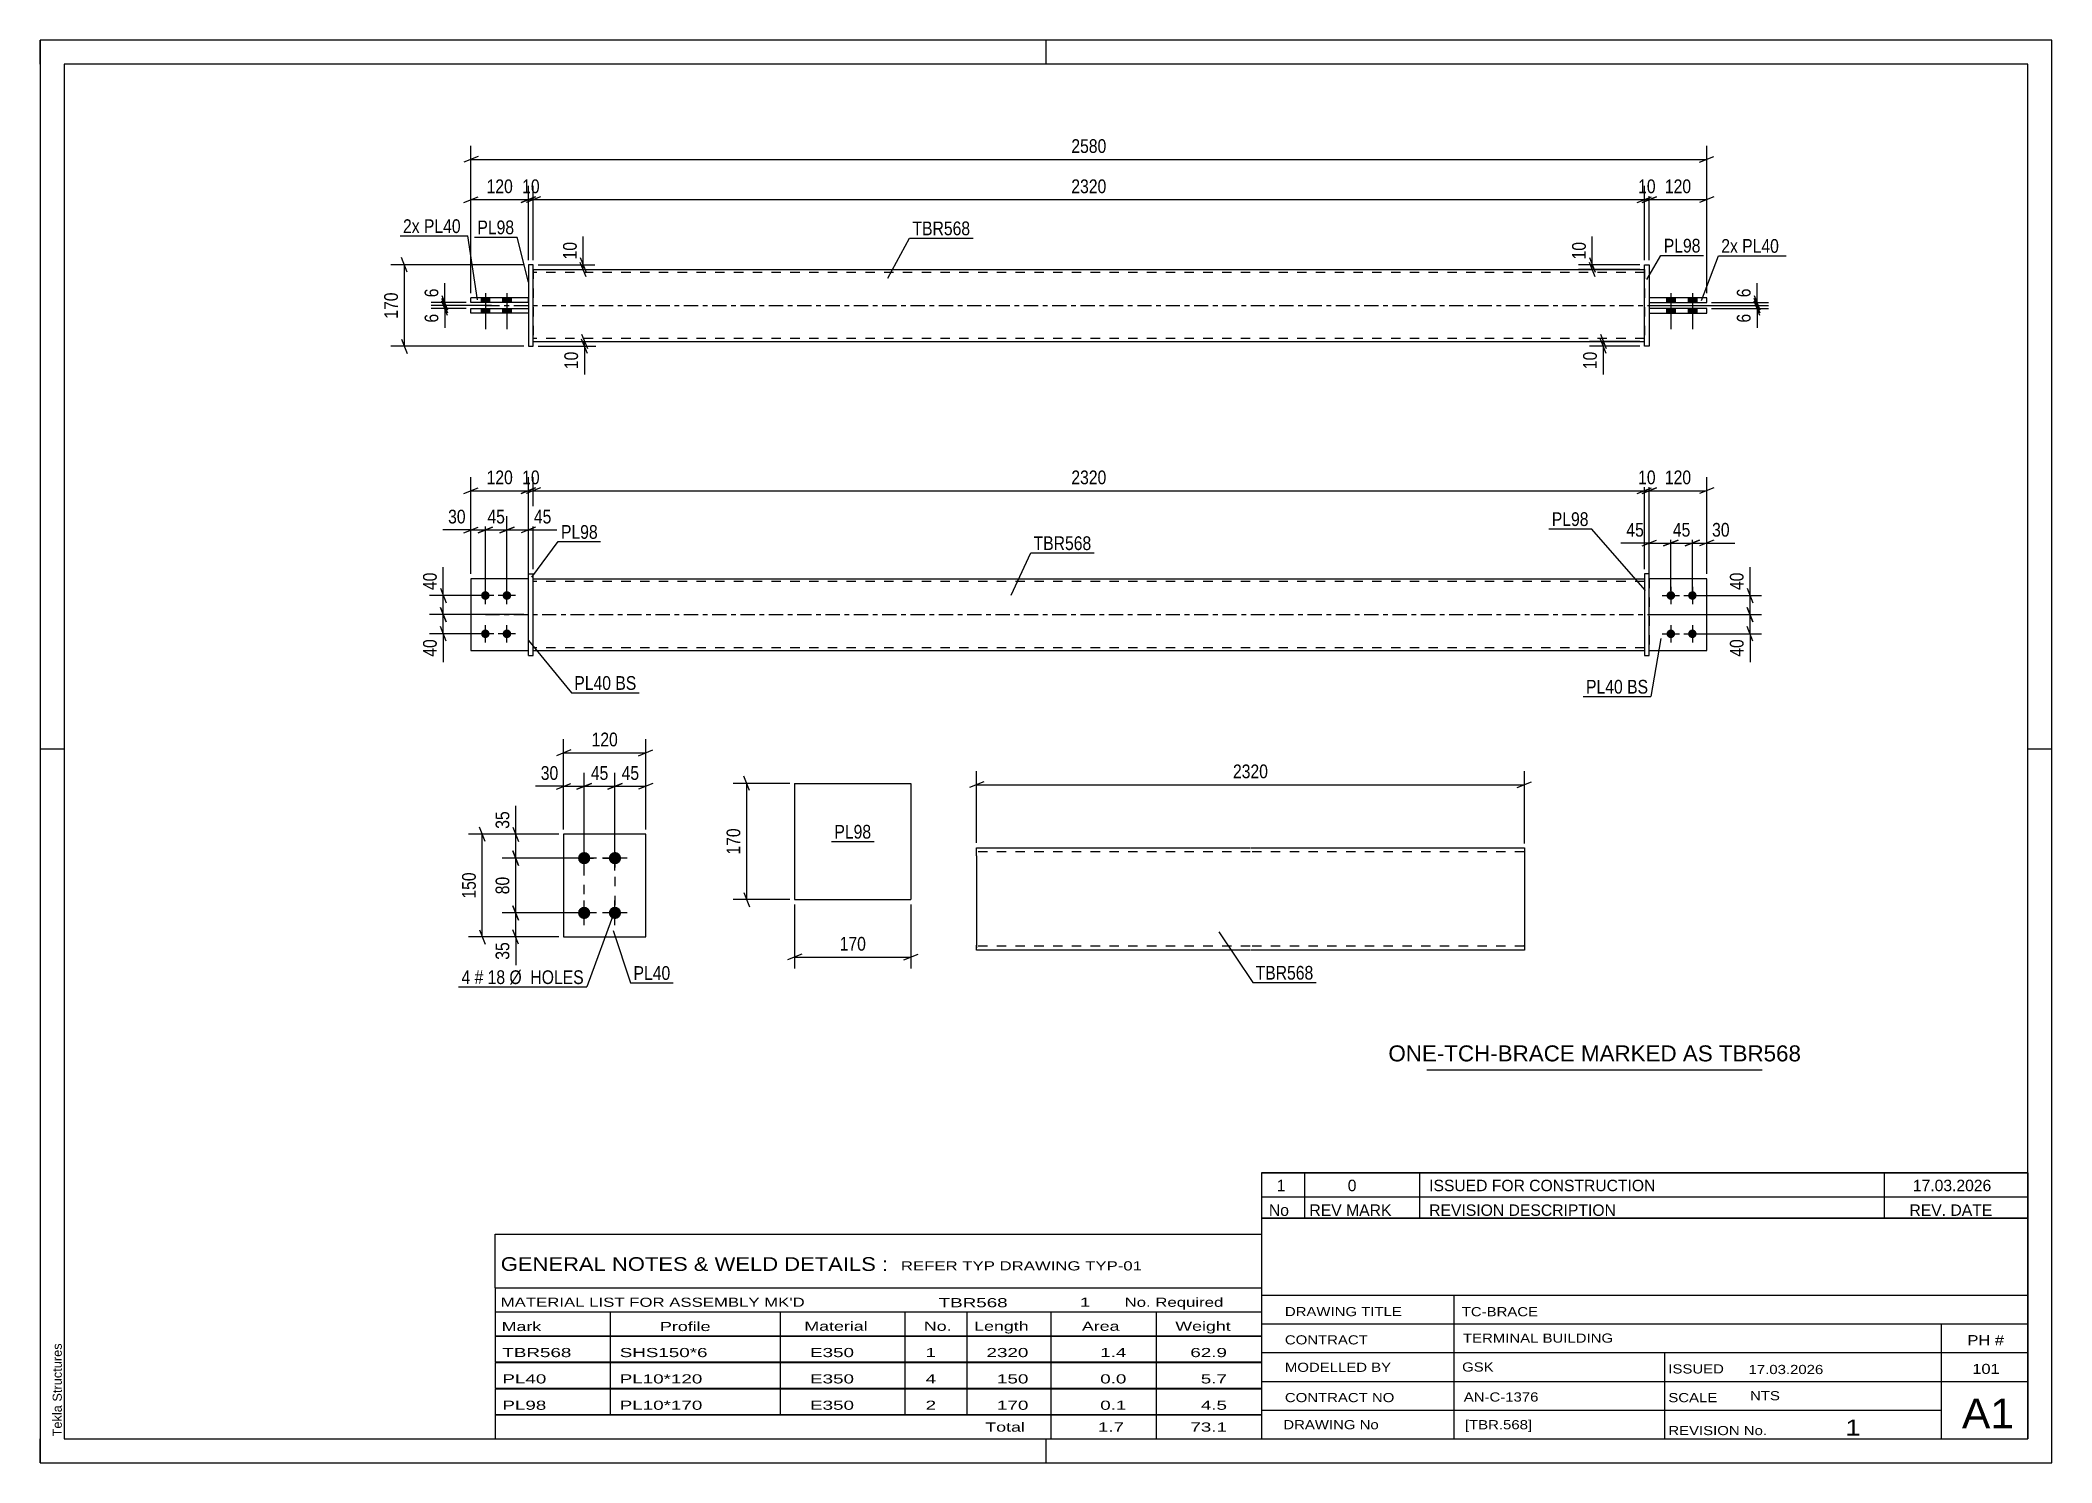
# Paper-space layout 'Layout1' of a CAD drawing. Header units: millimetres. Extents: x 0 to 420, y 0 to 297.
# The model-space entities are those that its viewports show. They can reach past a viewport. Long polylines and large blocks are cut down to what shows.
import ezdxf

# ---------------------------------------------------------------- set-up
doc = ezdxf.new("R2010")
doc.units = ezdxf.units.MM
doc.linetypes.add('DXK_LINE_DOT2', pattern=[3.9198, 1.9599, -1.9599])
doc.linetypes.add('DXK_LINE_DOT3', pattern=[5.9187, 2.979, -0.9799, 0.9799, -0.9799])
doc.layers.add('Viewport layer', color=7, linetype='Continuous', plot=False)
doc.styles.add('Arial', font='ARIAL.TTF', dxfattribs={"height": 0.2})
doc.styles.add('Arial Narrow', font='ARIALN.TTF', dxfattribs={"height": 0.2})

# ---------------------------------------------------------------- blocks, each defined once
blk = doc.blocks.new('Unknown-582665757-1163')
at = {"color": 5, "linetype": 'Continuous'}
for p, q in [((420, 297), (0, 297)), ((0, 297), (0, 0)), ((0, 292), (0, 297)), ((210, 292), (210, 297)), ((420, 0), (420, 297)), ((415, 292), (5, 292)), ((5, 292), (5, 5)), ((415, 5), (415, 292)), ((5, 149), (0, 149)), ((420, 149), (415, 149)), ((0, 0), (0, 5)), ((5, 5), (415, 5)), ((210, 0), (210, 5)), ((0, 0), (420, 0))]:
    blk.add_line(p, q, dxfattribs=at)
at = {"color": 174, "linetype": 'Continuous', "style": 'Arial'}
blk.add_text('Tekla Structures', height=1.9102, rotation=90, dxfattribs=at).set_placement((4.5, 5.5))
blk = doc.blocks.new('Part-582665757-1804 - 1793')
at = {"color": 2, "linetype": 'Continuous'}
for p, q in [((102.94, 184.57), (334.96, 184.57)), ((102.94, 169.57), (334.96, 169.57))]:
    blk.add_line(p, q, dxfattribs=at)
at = {"color": 7, "linetype": 'DXK_LINE_DOT2'}
for p, q in [((102.94, 169.57), (102.94, 184.57)), ((334.96, 183.97), (102.94, 183.97)), ((334.96, 184.57), (334.96, 169.57)), ((334.96, 170.17), (102.94, 170.17))]:
    blk.add_line(p, q, dxfattribs=at)
at = {"color": 7, "linetype": 'DXK_LINE_DOT3'}
blk.add_line((92.94, 177.07), (344.96, 177.07), dxfattribs=at)
blk = doc.blocks.new('Part-582665757-1814 - 1793')
at = {"color": 2, "linetype": 'Continuous'}
for p, q in [((347.96, 184.57), (335.96, 184.57)), ((347.96, 169.57), (347.96, 184.57)), ((335.96, 169.57), (347.96, 169.57))]:
    blk.add_line(p, q, dxfattribs=at)
at = {"color": 7, "linetype": 'DXK_LINE_DOT2'}
blk.add_line((335.96, 184.57), (335.96, 169.57), dxfattribs=at)
blk = doc.blocks.new('Bolt-582665757-1798 - 1793')
at = {"linetype": 'Continuous'}
for points in [[(92.94, 180.17, -1), (92.94, 181.97, -1)], [(97.44, 180.17, -1), (97.44, 181.97, -1)], [(92.94, 172.17, -1), (92.94, 173.97, -1)], [(97.44, 172.17, -1), (97.44, 173.97, -1)]]:
    blk.add_hatch(color=1, dxfattribs=at).paths.add_polyline_path(points)
at = {"color": 1, "linetype": 'Continuous'}
for p, q in [((94.74, 181.07), (91.14, 181.07)), ((92.94, 179.27), (92.94, 182.87)), ((99.24, 181.07), (95.64, 181.07)), ((97.44, 179.27), (97.44, 182.87)), ((94.74, 173.07), (91.14, 173.07)), ((92.94, 171.27), (92.94, 174.87)), ((99.24, 173.07), (95.64, 173.07)), ((97.44, 171.27), (97.44, 174.87))]:
    blk.add_line(p, q, dxfattribs=at)
blk = doc.blocks.new('Bolt-582665757-1799 - 1793')
at = {"linetype": 'Continuous'}
for points in [[(340.46, 181.97, -1), (340.46, 180.17, -1)], [(344.96, 181.97, -1), (344.96, 180.17, -1)], [(340.46, 173.97, -1), (340.46, 172.17, -1)], [(344.96, 173.97, -1), (344.96, 172.17, -1)]]:
    blk.add_hatch(color=1, dxfattribs=at).paths.add_polyline_path(points)
at = {"color": 1, "linetype": 'Continuous'}
for p, q in [((338.66, 181.07), (342.26, 181.07)), ((340.46, 182.87), (340.46, 179.27)), ((343.16, 181.07), (346.76, 181.07)), ((344.96, 182.87), (344.96, 179.27)), ((338.66, 173.07), (342.26, 173.07)), ((340.46, 174.87), (340.46, 171.27)), ((343.16, 173.07), (346.76, 173.07)), ((344.96, 174.87), (344.96, 171.27))]:
    blk.add_line(p, q, dxfattribs=at)
blk = doc.blocks.new('Part-582665757-1809 - 1793')
at = {"color": 7, "linetype": 'DXK_LINE_DOT2'}
for p, q in [((347.96, 184.57), (335.96, 184.57)), ((335.96, 184.57), (335.96, 169.57)), ((347.96, 169.57), (347.96, 184.57)), ((335.96, 169.57), (347.96, 169.57))]:
    blk.add_line(p, q, dxfattribs=at)
blk = doc.blocks.new('Part-582665757-1819 - 1793')
at = {"color": 2, "linetype": 'Continuous'}
for p, q in [((335.96, 185.57), (334.96, 185.57)), ((334.96, 185.57), (334.96, 168.57)), ((335.96, 168.57), (335.96, 185.57)), ((334.96, 168.57), (335.96, 168.57))]:
    blk.add_line(p, q, dxfattribs=at)
blk = doc.blocks.new('Part-582665757-1824 - 1793')
at = {"color": 7, "linetype": 'DXK_LINE_DOT2'}
for p, q in [((101.94, 184.57), (89.94, 184.57)), ((89.94, 184.57), (89.94, 169.57)), ((101.94, 169.57), (101.94, 184.57)), ((89.94, 169.57), (101.94, 169.57))]:
    blk.add_line(p, q, dxfattribs=at)
blk = doc.blocks.new('Part-582665757-1829 - 1793')
at = {"color": 2, "linetype": 'Continuous'}
for p, q in [((101.94, 184.57), (89.94, 184.57)), ((89.94, 184.57), (89.94, 169.57)), ((89.94, 169.57), (101.94, 169.57))]:
    blk.add_line(p, q, dxfattribs=at)
at = {"color": 7, "linetype": 'DXK_LINE_DOT2'}
blk.add_line((101.94, 169.57), (101.94, 184.57), dxfattribs=at)
blk = doc.blocks.new('Part-582665757-1834 - 1793')
at = {"color": 2, "linetype": 'Continuous'}
for p, q in [((101.94, 168.57), (101.94, 185.57)), ((101.94, 185.57), (102.94, 185.57)), ((102.94, 168.57), (102.94, 185.57)), ((101.94, 168.57), (102.94, 168.57))]:
    blk.add_line(p, q, dxfattribs=at)
blk = doc.blocks.new('Bolt-582665757-2106 - 2084')
at = {"linetype": 'Continuous'}
for points in [[(92.04, 242.21), (93.84, 242.21), (93.84, 243.21), (92.04, 243.21)], [(92.04, 242.21), (93.84, 242.21), (93.84, 243.21), (92.04, 243.21)], [(92.04, 240.01), (93.84, 240.01), (93.84, 241.01), (92.04, 241.01)], [(92.04, 240.01), (93.84, 240.01), (93.84, 241.01), (92.04, 241.01)], [(96.54, 242.21), (98.34, 242.21), (98.34, 243.21), (96.54, 243.21)], [(96.54, 242.21), (98.34, 242.21), (98.34, 243.21), (96.54, 243.21)], [(96.54, 240.01), (98.34, 240.01), (98.34, 241.01), (96.54, 241.01)], [(96.54, 240.01), (98.34, 240.01), (98.34, 241.01), (96.54, 241.01)]]:
    blk.add_hatch(color=1, dxfattribs=at).paths.add_polyline_path(points)
at = {"color": 1, "linetype": 'Continuous'}
for p, q in [((92.94, 244.21), (92.94, 236.71)), ((92.94, 244.21), (92.94, 236.71)), ((97.44, 244.21), (97.44, 236.71)), ((97.44, 244.21), (97.44, 236.71)), ((92.04, 243.21), (92.04, 242.21)), ((92.04, 243.21), (92.04, 242.21)), ((92.04, 241.01), (92.04, 240.01)), ((92.04, 241.01), (92.04, 240.01)), ((93.84, 243.21), (93.84, 242.21)), ((93.84, 243.21), (93.84, 242.21)), ((93.84, 241.01), (93.84, 240.01)), ((93.84, 241.01), (93.84, 240.01)), ((96.54, 243.21), (96.54, 242.21)), ((96.54, 243.21), (96.54, 242.21)), ((96.54, 241.01), (96.54, 240.01)), ((96.54, 241.01), (96.54, 240.01)), ((98.34, 243.21), (98.34, 242.21)), ((98.34, 243.21), (98.34, 242.21)), ((98.34, 241.01), (98.34, 240.01)), ((98.34, 241.01), (98.34, 240.01))]:
    blk.add_line(p, q, dxfattribs=at)
blk = doc.blocks.new('Part-582665757-2090 - 2084')
at = {"color": 2, "linetype": 'Continuous'}
for p, q in [((347.96, 243.21), (335.96, 243.21)), ((335.96, 242.21), (347.96, 242.21)), ((347.96, 242.21), (347.96, 243.21))]:
    blk.add_line(p, q, dxfattribs=at)
at = {"color": 7, "linetype": 'DXK_LINE_DOT2'}
blk.add_line((335.96, 243.21), (335.96, 242.21), dxfattribs=at)
blk = doc.blocks.new('Part-582665757-2095 - 2084')
at = {"color": 2, "linetype": 'Continuous'}
for p, q in [((347.96, 241.01), (335.96, 241.01)), ((335.96, 240.01), (347.96, 240.01)), ((347.96, 240.01), (347.96, 241.01))]:
    blk.add_line(p, q, dxfattribs=at)
at = {"color": 7, "linetype": 'DXK_LINE_DOT2'}
blk.add_line((335.96, 241.01), (335.96, 240.01), dxfattribs=at)
blk = doc.blocks.new('Bolt-582665757-2107 - 2084')
at = {"linetype": 'Continuous'}
for points in [[(341.36, 243.21), (339.56, 243.21), (339.56, 242.21), (341.36, 242.21)], [(341.36, 243.21), (339.56, 243.21), (339.56, 242.21), (341.36, 242.21)], [(341.36, 241.01), (339.56, 241.01), (339.56, 240.01), (341.36, 240.01)], [(341.36, 241.01), (339.56, 241.01), (339.56, 240.01), (341.36, 240.01)], [(345.86, 243.21), (344.06, 243.21), (344.06, 242.21), (345.86, 242.21)], [(345.86, 243.21), (344.06, 243.21), (344.06, 242.21), (345.86, 242.21)], [(345.86, 241.01), (344.06, 241.01), (344.06, 240.01), (345.86, 240.01)], [(345.86, 241.01), (344.06, 241.01), (344.06, 240.01), (345.86, 240.01)]]:
    blk.add_hatch(color=1, dxfattribs=at).paths.add_polyline_path(points)
at = {"color": 1, "linetype": 'Continuous'}
for p, q in [((340.46, 244.21), (340.46, 236.71)), ((340.46, 244.21), (340.46, 236.71)), ((344.96, 244.21), (344.96, 236.71)), ((344.96, 244.21), (344.96, 236.71)), ((339.56, 243.21), (339.56, 242.21)), ((339.56, 243.21), (339.56, 242.21)), ((339.56, 241.01), (339.56, 240.01)), ((339.56, 241.01), (339.56, 240.01)), ((341.36, 243.21), (341.36, 242.21)), ((341.36, 243.21), (341.36, 242.21)), ((341.36, 241.01), (341.36, 240.01)), ((341.36, 241.01), (341.36, 240.01)), ((344.06, 243.21), (344.06, 242.21)), ((344.06, 243.21), (344.06, 242.21)), ((344.06, 241.01), (344.06, 240.01)), ((344.06, 241.01), (344.06, 240.01)), ((345.86, 243.21), (345.86, 242.21)), ((345.86, 243.21), (345.86, 242.21)), ((345.86, 241.01), (345.86, 240.01)), ((345.86, 241.01), (345.86, 240.01))]:
    blk.add_line(p, q, dxfattribs=at)
blk = doc.blocks.new('Part-582665757-2112 - 2084')
at = {"color": 2, "linetype": 'Continuous'}
for p, q in [((102.94, 249.11), (334.96, 249.11)), ((102.94, 234.11), (334.96, 234.11))]:
    blk.add_line(p, q, dxfattribs=at)
at = {"color": 7, "linetype": 'DXK_LINE_DOT2'}
for p, q in [((102.94, 249.11), (102.94, 234.11)), ((334.96, 248.51), (102.94, 248.51)), ((334.96, 249.11), (334.96, 234.11)), ((334.96, 234.71), (102.94, 234.71))]:
    blk.add_line(p, q, dxfattribs=at)
at = {"color": 7, "linetype": 'DXK_LINE_DOT3'}
blk.add_line((92.94, 241.61), (344.96, 241.61), dxfattribs=at)
blk = doc.blocks.new('Part-582665757-2113 - 2084')
at = {"color": 2, "linetype": 'Continuous'}
for p, q in [((102.94, 250.11), (101.94, 250.11)), ((101.94, 250.11), (101.94, 233.11)), ((102.94, 233.11), (102.94, 250.11)), ((101.94, 233.11), (102.94, 233.11))]:
    blk.add_line(p, q, dxfattribs=at)
blk = doc.blocks.new('Part-582665757-2118 - 2084')
at = {"color": 2, "linetype": 'Continuous'}
for p, q in [((89.94, 241.01), (101.94, 241.01)), ((89.94, 240.01), (89.94, 241.01)), ((101.94, 240.01), (89.94, 240.01))]:
    blk.add_line(p, q, dxfattribs=at)
at = {"color": 7, "linetype": 'DXK_LINE_DOT2'}
blk.add_line((101.94, 241.01), (101.94, 240.01), dxfattribs=at)
blk = doc.blocks.new('Part-582665757-2123 - 2084')
at = {"color": 2, "linetype": 'Continuous'}
for p, q in [((101.94, 243.21), (89.94, 243.21)), ((89.94, 242.21), (89.94, 243.21)), ((101.94, 242.21), (89.94, 242.21))]:
    blk.add_line(p, q, dxfattribs=at)
at = {"color": 7, "linetype": 'DXK_LINE_DOT2'}
blk.add_line((101.94, 242.21), (101.94, 243.21), dxfattribs=at)
blk = doc.blocks.new('Part-582665757-2124 - 2084')
at = {"color": 2, "linetype": 'Continuous'}
for p, q in [((334.96, 233.11), (334.96, 250.11)), ((334.96, 250.11), (335.96, 250.11)), ((335.96, 250.11), (335.96, 233.11)), ((335.96, 233.11), (334.96, 233.11))]:
    blk.add_line(p, q, dxfattribs=at)
blk = doc.blocks.new('Bolt-582665757-1446 - 1412')
at = {"linetype": 'Continuous'}
for points in [[(113.57, 124.95, -1), (113.57, 127.52, -1)], [(120, 124.95, -1), (120, 127.52, -1)], [(113.57, 113.52, -1), (113.57, 116.09, -1)], [(120, 113.52, -1), (120, 116.09, -1)]]:
    blk.add_hatch(color=1, dxfattribs=at).paths.add_polyline_path(points)
at = {"color": 1, "linetype": 'Continuous'}
for p, q in [((116.15, 126.23), (111, 126.23)), ((113.57, 123.66), (113.57, 128.8)), ((122.57, 126.23), (117.43, 126.23)), ((120, 123.66), (120, 128.8)), ((116.15, 114.8), (111, 114.8)), ((113.57, 112.23), (113.57, 117.37)), ((122.57, 114.8), (117.43, 114.8)), ((120, 112.23), (120, 117.37))]:
    blk.add_line(p, q, dxfattribs=at)
blk = doc.blocks.new('Part-582665757-1461 - 1412')
at = {"color": 2, "linetype": 'Continuous'}
for p, q in [((126.43, 131.23), (109.29, 131.23)), ((109.29, 131.23), (109.29, 109.8)), ((126.43, 109.8), (126.43, 131.23)), ((109.29, 109.8), (126.43, 109.8))]:
    blk.add_line(p, q, dxfattribs=at)
blk = doc.blocks.new('Part-582665757-1392 - 1376')
at = {"color": 2, "linetype": 'Continuous'}
for p, q in [((157.52, 141.85), (181.8, 141.85)), ((157.52, 141.85), (157.52, 117.57)), ((181.8, 141.85), (181.8, 117.57)), ((157.52, 117.57), (181.8, 117.57))]:
    blk.add_line(p, q, dxfattribs=at)
blk = doc.blocks.new('Part-582665757-1273 - 1255')
at = {"color": 2, "linetype": 'Continuous'}
for p, q in [((195.5, 126.7), (195.5, 128.42)), ((195.5, 128.42), (252.64, 128.42)), ((195.5, 126.7), (195.5, 108.05)), ((252.74, 128.42), (309.88, 128.42)), ((309.88, 128.42), (309.88, 128.29)), ((309.88, 128.29), (309.88, 126.7)), ((309.88, 126.7), (309.88, 106.99)), ((195.5, 107.12), (195.5, 108.05)), ((195.5, 106.99), (195.5, 107.12)), ((252.64, 106.99), (195.5, 106.99)), ((309.88, 106.99), (252.74, 106.99))]:
    blk.add_line(p, q, dxfattribs=at)
at = {"color": 7, "linetype": 'DXK_LINE_DOT2'}
for p, q in [((252.64, 127.56), (195.5, 127.56)), ((309.88, 127.56), (252.74, 127.56)), ((309.88, 127.91), (309.88, 126.7)), ((195.5, 108.05), (195.5, 107.49)), ((195.5, 107.85), (195.5, 107.91)), ((252.64, 107.85), (195.5, 107.85)), ((309.88, 107.85), (252.74, 107.85)), ((309.88, 107.91), (309.88, 108.05)), ((309.88, 107.85), (309.88, 107.91)), ((309.88, 107.85), (309.88, 107.91))]:
    blk.add_line(p, q, dxfattribs=at)
blk = doc.blocks.new('Rectangle-582665757-1570 - 1412')
at = {"color": 1, "linetype": 'DXK_LINE_DOT2'}
blk.add_lwpolyline([(113.57, 126.23), (120, 126.23), (120, 114.8), (113.57, 114.8), (113.57, 126.23)], close=True, dxfattribs=at)
blk = doc.blocks.new('StraightDimension-582665757-1978 - 1793')
at = {"color": 7, "linetype": 'Continuous'}
for p, q in [((336.96, 177.07), (359.4, 177.07)), ((356.4, 178.57), (357.6, 175.57)), ((357, 173.07), (357, 177.07)), ((345.96, 173.07), (359.4, 173.07)), ((357.6, 171.57), (356.4, 174.57))]:
    blk.add_line(p, q, dxfattribs=at)
at = {"color": 0}
blk.add_wipeout([(356.25, 172.55), (352.05, 172.55), (352.05, 167.69), (356.25, 167.69)], dxfattribs=at)
at = {"color": 7, "linetype": 'Continuous'}
blk.add_line((357, 173.07), (357, 167.17), dxfattribs=at)
blk.add_line((357, 173.07), (357, 167.17), dxfattribs=at)
at = {"color": 3, "style": 'Arial Narrow'}
blk.add_text('40', height=2.863, rotation=90.0002, dxfattribs=at).set_placement((355.65, 168.29))
blk = doc.blocks.new('StraightDimension-582665757-1873 - 1793')
at = {"color": 7, "linetype": 'Continuous'}
for p, q in [((89.94, 185.57), (89.94, 197.61)), ((92.94, 182.07), (92.94, 197.61)), ((88.44, 194.16), (91.44, 195.36)), ((89.94, 194.76), (92.94, 194.76)), ((94.44, 195.36), (91.44, 194.16))]:
    blk.add_line(p, q, dxfattribs=at)
at = {"color": 0}
blk.add_wipeout([(89.42, 195.51), (89.42, 199.71), (84.56, 199.71), (84.56, 195.51)], dxfattribs=at)
at = {"color": 7, "linetype": 'Continuous'}
blk.add_line((89.94, 194.76), (84.04, 194.76), dxfattribs=at)
blk.add_line((89.94, 194.76), (84.04, 194.76), dxfattribs=at)
at = {"color": 3, "style": 'Arial Narrow'}
blk.add_text('30', height=2.863, dxfattribs=at).set_placement((85.16, 196.11))
blk = doc.blocks.new('StraightDimension-582665757-3193 - 1793')
at = {"color": 7, "linetype": 'Continuous'}
for p, q in [((100.44, 202.35), (103.44, 203.55)), ((104.44, 203.55), (101.44, 202.35)), ((101.94, 178.07), (101.94, 205.8)), ((101.94, 202.95), (102.94, 202.95)), ((102.94, 186.57), (102.94, 205.8))]:
    blk.add_line(p, q, dxfattribs=at)
at = {"color": 0}
blk.add_wipeout([(104.87, 203.7), (104.87, 207.9), (100.02, 207.9), (100.02, 203.7)], dxfattribs=at)
at = {"color": 3, "style": 'Arial Narrow'}
blk.add_text('10', height=2.863, dxfattribs=at).set_placement((100.62, 204.3))
blk = doc.blocks.new('StraightDimension-582665757-1836 - 1793')
at = {"color": 7, "linetype": 'Continuous'}
for p, q in [((100.94, 177.07), (81.29, 177.07)), ((83.54, 178.57), (84.74, 175.57)), ((84.14, 173.07), (84.14, 177.07)), ((91.94, 173.07), (81.29, 173.07)), ((84.74, 171.57), (83.54, 174.57))]:
    blk.add_line(p, q, dxfattribs=at)
at = {"color": 0}
blk.add_wipeout([(83.39, 172.55), (79.19, 172.55), (79.19, 167.69), (83.39, 167.69)], dxfattribs=at)
at = {"color": 7, "linetype": 'Continuous'}
blk.add_line((84.14, 173.07), (84.14, 167.17), dxfattribs=at)
blk.add_line((84.14, 173.07), (84.14, 167.17), dxfattribs=at)
at = {"color": 3, "style": 'Arial Narrow'}
blk.add_text('40', height=2.863, rotation=90.0002, dxfattribs=at).set_placement((82.79, 168.29))
blk = doc.blocks.new('StraightDimension-582665757-2037 - 1793')
at = {"color": 7, "linetype": 'Continuous'}
for p, q in [((344.96, 182.07), (344.96, 194.86)), ((347.96, 185.57), (347.96, 194.86)), ((343.46, 191.41), (346.46, 192.61)), ((344.96, 192.01), (347.96, 192.01)), ((349.46, 192.61), (346.46, 191.41))]:
    blk.add_line(p, q, dxfattribs=at)
at = {"color": 0}
blk.add_wipeout([(353.34, 192.76), (353.34, 196.96), (348.48, 196.96), (348.48, 192.76)], dxfattribs=at)
at = {"color": 7, "linetype": 'Continuous'}
blk.add_line((347.96, 192.01), (353.86, 192.01), dxfattribs=at)
blk.add_line((347.96, 192.01), (353.86, 192.01), dxfattribs=at)
at = {"color": 3, "style": 'Arial Narrow'}
blk.add_text('30', height=2.863, dxfattribs=at).set_placement((349.08, 193.36))
blk = doc.blocks.new('StraightDimension-582665757-1845 - 1793')
at = {"color": 7, "linetype": 'Continuous'}
for p, q in [((91.94, 181.07), (81.29, 181.07)), ((83.54, 182.57), (84.74, 179.57)), ((84.14, 177.07), (84.14, 181.07)), ((100.94, 177.07), (81.29, 177.07)), ((84.74, 175.57), (83.54, 178.57))]:
    blk.add_line(p, q, dxfattribs=at)
at = {"color": 0}
blk.add_wipeout([(83.39, 186.45), (79.19, 186.45), (79.19, 181.6), (83.39, 181.6)], dxfattribs=at)
at = {"color": 7, "linetype": 'Continuous'}
blk.add_line((84.14, 181.07), (84.14, 186.98), dxfattribs=at)
blk.add_line((84.14, 181.07), (84.14, 186.98), dxfattribs=at)
at = {"color": 3, "style": 'Arial Narrow'}
blk.add_text('40', height=2.863, rotation=90.0002, dxfattribs=at).set_placement((82.79, 182.2))
blk = doc.blocks.new('StraightDimension-582665757-3192 - 1793')
at = {"color": 7, "linetype": 'Continuous'}
for p, q in [((104.44, 203.55), (101.44, 202.35)), ((102.94, 186.57), (102.94, 205.8)), ((102.94, 202.95), (334.96, 202.95)), ((333.46, 202.35), (336.46, 203.55)), ((334.96, 186.57), (334.96, 205.8))]:
    blk.add_line(p, q, dxfattribs=at)
at = {"color": 0}
blk.add_wipeout([(223.21, 203.7), (223.21, 207.9), (214.69, 207.9), (214.69, 203.7)], dxfattribs=at)
at = {"color": 3, "style": 'Arial Narrow'}
blk.add_text('2320', height=2.863, dxfattribs=at).set_placement((215.29, 204.3))
blk = doc.blocks.new('StraightDimension-582665757-1889 - 1793')
at = {"color": 7, "linetype": 'Continuous'}
for p, q in [((92.94, 182.07), (92.94, 197.61)), ((97.44, 182.07), (97.44, 197.61)), ((91.44, 194.16), (94.44, 195.36)), ((92.94, 194.76), (97.44, 194.76)), ((98.94, 195.36), (95.94, 194.16))]:
    blk.add_line(p, q, dxfattribs=at)
at = {"color": 0}
blk.add_wipeout([(97.62, 195.51), (97.62, 199.71), (92.77, 199.71), (92.77, 195.51)], dxfattribs=at)
at = {"color": 3, "style": 'Arial Narrow'}
blk.add_text('45', height=2.863, dxfattribs=at).set_placement((93.37, 196.11))
blk = doc.blocks.new('StraightDimension-582665757-1902 - 1793')
at = {"color": 7, "linetype": 'Continuous'}
for p, q in [((97.44, 182.07), (97.44, 197.61)), ((101.94, 185.57), (101.94, 197.61)), ((95.94, 194.16), (98.94, 195.36)), ((97.44, 194.76), (101.94, 194.76)), ((103.44, 195.36), (100.44, 194.16))]:
    blk.add_line(p, q, dxfattribs=at)
at = {"color": 0}
blk.add_wipeout([(107.33, 195.51), (107.33, 199.71), (102.47, 199.71), (102.47, 195.51)], dxfattribs=at)
at = {"color": 7, "linetype": 'Continuous'}
blk.add_line((101.94, 194.76), (107.85, 194.76), dxfattribs=at)
blk.add_line((101.94, 194.76), (107.85, 194.76), dxfattribs=at)
at = {"color": 3, "style": 'Arial Narrow'}
blk.add_text('45', height=2.863, dxfattribs=at).set_placement((103.07, 196.11))
blk = doc.blocks.new('StraightDimension-582665757-1969 - 1793')
at = {"color": 7, "linetype": 'Continuous'}
for p, q in [((345.96, 181.07), (359.4, 181.07)), ((356.4, 182.57), (357.6, 179.57)), ((357, 177.07), (357, 181.07)), ((336.96, 177.07), (359.4, 177.07)), ((357.6, 175.57), (356.4, 178.57))]:
    blk.add_line(p, q, dxfattribs=at)
at = {"color": 0}
blk.add_wipeout([(356.25, 186.45), (352.05, 186.45), (352.05, 181.6), (356.25, 181.6)], dxfattribs=at)
at = {"color": 7, "linetype": 'Continuous'}
blk.add_line((357, 181.07), (357, 186.98), dxfattribs=at)
blk.add_line((357, 181.07), (357, 186.98), dxfattribs=at)
at = {"color": 3, "style": 'Arial Narrow'}
blk.add_text('40', height=2.863, rotation=90.0002, dxfattribs=at).set_placement((355.65, 182.2))
blk = doc.blocks.new('StraightDimension-582665757-2008 - 1793')
at = {"color": 7, "linetype": 'Continuous'}
for p, q in [((335.96, 185.57), (335.96, 194.86)), ((340.46, 182.07), (340.46, 194.86)), ((334.46, 191.41), (337.46, 192.61)), ((335.96, 192.01), (340.46, 192.01)), ((341.96, 192.61), (338.96, 191.41))]:
    blk.add_line(p, q, dxfattribs=at)
at = {"color": 0}
blk.add_wipeout([(335.43, 192.76), (335.43, 196.96), (330.58, 196.96), (330.58, 192.76)], dxfattribs=at)
at = {"color": 7, "linetype": 'Continuous'}
blk.add_line((335.96, 192.01), (330.05, 192.01), dxfattribs=at)
blk.add_line((335.96, 192.01), (330.05, 192.01), dxfattribs=at)
at = {"color": 3, "style": 'Arial Narrow'}
blk.add_text('45', height=2.863, dxfattribs=at).set_placement((331.18, 193.36))
blk = doc.blocks.new('StraightDimension-582665757-2024 - 1793')
at = {"color": 7, "linetype": 'Continuous'}
for p, q in [((340.46, 182.07), (340.46, 194.86)), ((344.96, 182.07), (344.96, 194.86)), ((338.96, 191.41), (341.96, 192.61)), ((340.46, 192.01), (344.96, 192.01)), ((346.46, 192.61), (343.46, 191.41))]:
    blk.add_line(p, q, dxfattribs=at)
at = {"color": 0}
blk.add_wipeout([(345.14, 192.76), (345.14, 196.96), (340.28, 196.96), (340.28, 192.76)], dxfattribs=at)
at = {"color": 3, "style": 'Arial Narrow'}
blk.add_text('45', height=2.863, dxfattribs=at).set_placement((340.88, 193.36))
blk = doc.blocks.new('StraightDimension-582665757-3190 - 1793')
at = {"color": 7, "linetype": 'Continuous'}
for p, q in [((334.46, 202.35), (337.46, 203.55)), ((335.96, 185.57), (335.96, 205.8)), ((335.96, 202.95), (347.96, 202.95)), ((349.46, 203.55), (346.46, 202.35)), ((347.96, 185.57), (347.96, 205.8))]:
    blk.add_line(p, q, dxfattribs=at)
at = {"color": 0}
blk.add_wipeout([(345.3, 203.7), (345.3, 207.9), (338.62, 207.9), (338.62, 203.7)], dxfattribs=at)
at = {"color": 3, "style": 'Arial Narrow'}
blk.add_text('120', height=2.863, dxfattribs=at).set_placement((339.22, 204.3))
blk = doc.blocks.new('StraightDimension-582665757-3191 - 1793')
at = {"color": 7, "linetype": 'Continuous'}
for p, q in [((333.46, 202.35), (336.46, 203.55)), ((337.46, 203.55), (334.46, 202.35)), ((334.96, 186.57), (334.96, 205.8)), ((334.96, 202.95), (335.96, 202.95)), ((335.96, 185.57), (335.96, 205.8))]:
    blk.add_line(p, q, dxfattribs=at)
at = {"color": 0}
blk.add_wipeout([(337.89, 203.7), (337.89, 207.9), (333.03, 207.9), (333.03, 203.7)], dxfattribs=at)
at = {"color": 3, "style": 'Arial Narrow'}
blk.add_text('10', height=2.863, dxfattribs=at).set_placement((333.63, 204.3))
blk = doc.blocks.new('StraightDimension-582665757-3194 - 1793')
at = {"color": 7, "linetype": 'Continuous'}
for p, q in [((88.44, 202.35), (91.44, 203.55)), ((89.94, 185.57), (89.94, 205.8)), ((89.94, 202.95), (101.94, 202.95)), ((103.44, 203.55), (100.44, 202.35)), ((101.94, 178.07), (101.94, 205.8))]:
    blk.add_line(p, q, dxfattribs=at)
at = {"color": 0}
blk.add_wipeout([(99.29, 203.7), (99.29, 207.9), (92.6, 207.9), (92.6, 203.7)], dxfattribs=at)
at = {"color": 3, "style": 'Arial Narrow'}
blk.add_text('120', height=2.863, dxfattribs=at).set_placement((93.2, 204.3))
blk = doc.blocks.new('StraightDimension-582665757-2239 - 2084')
at = {"color": 7, "linetype": 'Continuous'}
for p, q in [((101.94, 251.11), (101.94, 266.57)), ((102.94, 251.11), (102.94, 266.57)), ((100.44, 263.12), (103.44, 264.32)), ((104.44, 264.32), (101.44, 263.12)), ((101.94, 263.72), (102.94, 263.72))]:
    blk.add_line(p, q, dxfattribs=at)
at = {"color": 0}
blk.add_wipeout([(104.87, 264.47), (104.87, 268.67), (100.02, 268.67), (100.02, 264.47)], dxfattribs=at)
at = {"color": 3, "style": 'Arial Narrow'}
blk.add_text('10', height=2.863, dxfattribs=at).set_placement((100.62, 265.07))
blk = doc.blocks.new('StraightDimension-582665757-2126 - 2084')
at = {"color": 7, "linetype": 'Continuous'}
for p, q in [((83.87, 243.71), (85.07, 240.71)), ((88.94, 242.21), (81.62, 242.21)), ((94.19, 241.61), (81.62, 241.61)), ((85.07, 240.11), (83.87, 243.11)), ((84.47, 241.61), (84.47, 242.21))]:
    blk.add_line(p, q, dxfattribs=at)
at = {"color": 0}
blk.add_wipeout([(83.72, 245.76), (79.52, 245.76), (79.52, 242.73), (83.72, 242.73)], dxfattribs=at)
at = {"color": 7, "linetype": 'Continuous'}
blk.add_line((84.47, 242.21), (84.47, 246.28), dxfattribs=at)
blk.add_line((84.47, 242.21), (84.47, 246.28), dxfattribs=at)
at = {"color": 3, "style": 'Arial Narrow'}
blk.add_text('6', height=2.86, rotation=90.0002, dxfattribs=at).set_placement((83.12, 243.33))
blk = doc.blocks.new('StraightDimension-582665757-2138 - 2084')
at = {"color": 7, "linetype": 'Continuous'}
for p, q in [((94.19, 241.61), (81.62, 241.61)), ((88.94, 241.01), (81.62, 241.01)), ((83.87, 243.11), (85.07, 240.11)), ((85.07, 239.51), (83.87, 242.51)), ((84.47, 241.01), (84.47, 241.61))]:
    blk.add_line(p, q, dxfattribs=at)
at = {"color": 0}
blk.add_wipeout([(83.72, 240.48), (79.52, 240.48), (79.52, 237.45), (83.72, 237.45)], dxfattribs=at)
at = {"color": 7, "linetype": 'Continuous'}
blk.add_line((84.47, 241.01), (84.47, 236.93), dxfattribs=at)
blk.add_line((84.47, 241.01), (84.47, 236.93), dxfattribs=at)
at = {"color": 3, "style": 'Arial Narrow'}
blk.add_text('6', height=2.86, rotation=90.0002, dxfattribs=at).set_placement((83.12, 238.05))
blk = doc.blocks.new('StraightDimension-582665757-2149 - 2084')
at = {"color": 7, "linetype": 'Continuous'}
for p, q in [((100.94, 250.11), (73.18, 250.11)), ((76.63, 248.61), (75.43, 251.61)), ((76.03, 233.11), (76.03, 250.11)), ((100.94, 233.11), (73.18, 233.11)), ((75.43, 234.61), (76.63, 231.61))]:
    blk.add_line(p, q, dxfattribs=at)
at = {"color": 0}
blk.add_wipeout([(75.28, 244.95), (71.08, 244.95), (71.08, 238.26), (75.28, 238.26)], dxfattribs=at)
at = {"color": 3, "style": 'Arial Narrow'}
blk.add_text('170', height=2.863, rotation=90.0002, dxfattribs=at).set_placement((74.68, 238.86))
blk = doc.blocks.new('StraightDimension-582665757-2160 - 2084')
at = {"color": 7, "linetype": 'Continuous'}
for p, q in [((357.86, 243.71), (359.06, 240.71)), ((335.96, 241.61), (360.86, 241.61)), ((348.96, 242.21), (360.86, 242.21)), ((359.06, 240.11), (357.86, 243.11)), ((358.46, 241.61), (358.46, 242.21))]:
    blk.add_line(p, q, dxfattribs=at)
at = {"color": 0}
blk.add_wipeout([(357.71, 245.76), (353.51, 245.76), (353.51, 242.73), (357.71, 242.73)], dxfattribs=at)
at = {"color": 7, "linetype": 'Continuous'}
blk.add_line((358.46, 242.21), (358.46, 246.28), dxfattribs=at)
blk.add_line((358.46, 242.21), (358.46, 246.28), dxfattribs=at)
at = {"color": 3, "style": 'Arial Narrow'}
blk.add_text('6', height=2.86, rotation=90.0002, dxfattribs=at).set_placement((357.11, 243.33))
blk = doc.blocks.new('StraightDimension-582665757-2169 - 2084')
at = {"color": 7, "linetype": 'Continuous'}
for p, q in [((335.96, 241.61), (360.86, 241.61)), ((348.96, 241.01), (360.86, 241.01)), ((357.86, 243.11), (359.06, 240.11)), ((359.06, 239.51), (357.86, 242.51)), ((358.46, 241.01), (358.46, 241.61))]:
    blk.add_line(p, q, dxfattribs=at)
at = {"color": 0}
blk.add_wipeout([(357.71, 240.48), (353.51, 240.48), (353.51, 237.45), (357.71, 237.45)], dxfattribs=at)
at = {"color": 7, "linetype": 'Continuous'}
blk.add_line((358.46, 241.01), (358.46, 236.93), dxfattribs=at)
blk.add_line((358.46, 241.01), (358.46, 236.93), dxfattribs=at)
at = {"color": 3, "style": 'Arial Narrow'}
blk.add_text('6', height=2.86, rotation=90.0002, dxfattribs=at).set_placement((357.11, 238.05))
blk = doc.blocks.new('StraightDimension-582665757-2178 - 2084')
at = {"color": 7, "linetype": 'Continuous'}
for p, q in [((103.94, 250.11), (115.77, 250.11)), ((103.94, 249.11), (115.77, 249.11)), ((112.77, 251.61), (113.97, 248.61)), ((113.97, 247.61), (112.77, 250.61)), ((113.37, 249.11), (113.37, 250.11))]:
    blk.add_line(p, q, dxfattribs=at)
at = {"color": 0}
blk.add_wipeout([(112.62, 255.49), (108.42, 255.49), (108.42, 250.63), (112.62, 250.63)], dxfattribs=at)
at = {"color": 7, "linetype": 'Continuous'}
blk.add_line((113.37, 250.11), (113.37, 256.01), dxfattribs=at)
blk.add_line((113.37, 250.11), (113.37, 256.01), dxfattribs=at)
at = {"color": 3, "style": 'Arial Narrow'}
blk.add_text('10', height=2.863, rotation=90.0002, dxfattribs=at).set_placement((112.02, 251.23))
blk = doc.blocks.new('StraightDimension-582665757-2189 - 2084')
at = {"color": 7, "linetype": 'Continuous'}
for p, q in [((113.04, 235.61), (114.24, 232.61)), ((103.94, 234.11), (116.04, 234.11)), ((103.94, 233.11), (116.04, 233.11)), ((114.24, 231.61), (113.04, 234.61)), ((113.64, 233.11), (113.64, 234.11))]:
    blk.add_line(p, q, dxfattribs=at)
at = {"color": 0}
blk.add_wipeout([(112.89, 232.58), (108.69, 232.58), (108.69, 227.72), (112.89, 227.72)], dxfattribs=at)
at = {"color": 7, "linetype": 'Continuous'}
blk.add_line((113.64, 233.11), (113.64, 227.2), dxfattribs=at)
blk.add_line((113.64, 233.11), (113.64, 227.2), dxfattribs=at)
at = {"color": 3, "style": 'Arial Narrow'}
blk.add_text('10', height=2.863, rotation=90.0002, dxfattribs=at).set_placement((112.29, 228.32))
blk = doc.blocks.new('StraightDimension-582665757-2199 - 2084')
at = {"color": 7, "linetype": 'Continuous'}
for p, q in [((335.96, 251.11), (335.96, 266.57)), ((347.96, 244.21), (347.96, 266.57)), ((334.46, 263.12), (337.46, 264.32)), ((335.96, 263.72), (347.96, 263.72)), ((349.46, 264.32), (346.46, 263.12))]:
    blk.add_line(p, q, dxfattribs=at)
at = {"color": 0}
blk.add_wipeout([(345.3, 264.47), (345.3, 268.67), (338.62, 268.67), (338.62, 264.47)], dxfattribs=at)
at = {"color": 3, "style": 'Arial Narrow'}
blk.add_text('120', height=2.863, dxfattribs=at).set_placement((339.22, 265.07))
blk = doc.blocks.new('StraightDimension-582665757-2209 - 2084')
at = {"color": 7, "linetype": 'Continuous'}
for p, q in [((89.94, 244.21), (89.94, 266.57)), ((101.94, 251.11), (101.94, 266.57)), ((88.44, 263.12), (91.44, 264.32)), ((89.94, 263.72), (101.94, 263.72)), ((103.44, 264.32), (100.44, 263.12))]:
    blk.add_line(p, q, dxfattribs=at)
at = {"color": 0}
blk.add_wipeout([(99.29, 264.47), (99.29, 268.67), (92.6, 268.67), (92.6, 264.47)], dxfattribs=at)
at = {"color": 3, "style": 'Arial Narrow'}
blk.add_text('120', height=2.863, dxfattribs=at).set_placement((93.2, 265.07))
blk = doc.blocks.new('StraightDimension-582665757-2219 - 2084')
at = {"color": 7, "linetype": 'Continuous'}
for p, q in [((334.96, 251.11), (334.96, 266.57)), ((335.96, 251.11), (335.96, 266.57)), ((333.46, 263.12), (336.46, 264.32)), ((337.46, 264.32), (334.46, 263.12)), ((334.96, 263.72), (335.96, 263.72))]:
    blk.add_line(p, q, dxfattribs=at)
at = {"color": 0}
blk.add_wipeout([(337.89, 264.47), (337.89, 268.67), (333.03, 268.67), (333.03, 264.47)], dxfattribs=at)
at = {"color": 3, "style": 'Arial Narrow'}
blk.add_text('10', height=2.863, dxfattribs=at).set_placement((333.63, 265.07))
blk = doc.blocks.new('StraightDimension-582665757-2229 - 2084')
at = {"color": 7, "linetype": 'Continuous'}
for p, q in [((102.94, 251.11), (102.94, 266.57)), ((334.96, 251.11), (334.96, 266.57)), ((104.44, 264.32), (101.44, 263.12)), ((102.94, 263.72), (334.96, 263.72)), ((333.46, 263.12), (336.46, 264.32))]:
    blk.add_line(p, q, dxfattribs=at)
at = {"color": 0}
blk.add_wipeout([(223.21, 264.47), (223.21, 268.67), (214.69, 268.67), (214.69, 264.47)], dxfattribs=at)
at = {"color": 3, "style": 'Arial Narrow'}
blk.add_text('2320', height=2.863, dxfattribs=at).set_placement((215.29, 265.07))
blk = doc.blocks.new('StraightDimension-582665757-2250 - 2084')
at = {"color": 7, "linetype": 'Continuous'}
for p, q in [((89.94, 244.21), (89.94, 274.97)), ((347.96, 244.21), (347.96, 274.97)), ((91.44, 272.72), (88.44, 271.52)), ((89.94, 272.12), (347.96, 272.12)), ((346.46, 271.52), (349.46, 272.72))]:
    blk.add_line(p, q, dxfattribs=at)
at = {"color": 0}
blk.add_wipeout([(223.21, 272.87), (223.21, 277.07), (214.69, 277.07), (214.69, 272.87)], dxfattribs=at)
at = {"color": 3, "style": 'Arial Narrow'}
blk.add_text('2580', height=2.863, dxfattribs=at).set_placement((215.29, 273.47))
blk = doc.blocks.new('StraightDimension-582665757-2261 - 2084')
at = {"color": 7, "linetype": 'Continuous'}
for p, q in [((333.96, 250.11), (321.21, 250.11)), ((333.96, 249.11), (321.21, 249.11)), ((323.46, 251.61), (324.66, 248.61)), ((324.66, 247.61), (323.46, 250.61)), ((324.06, 249.11), (324.06, 250.11))]:
    blk.add_line(p, q, dxfattribs=at)
at = {"color": 0}
blk.add_wipeout([(323.31, 255.49), (319.11, 255.49), (319.11, 250.63), (323.31, 250.63)], dxfattribs=at)
at = {"color": 7, "linetype": 'Continuous'}
blk.add_line((324.06, 250.11), (324.06, 256.01), dxfattribs=at)
blk.add_line((324.06, 250.11), (324.06, 256.01), dxfattribs=at)
at = {"color": 3, "style": 'Arial Narrow'}
blk.add_text('10', height=2.863, rotation=90.0002, dxfattribs=at).set_placement((322.71, 251.23))
blk = doc.blocks.new('StraightDimension-582665757-2272 - 2084')
at = {"color": 7, "linetype": 'Continuous'}
for p, q in [((325.76, 235.61), (326.96, 232.61)), ((333.96, 234.11), (323.51, 234.11)), ((333.96, 233.11), (323.51, 233.11)), ((326.96, 231.61), (325.76, 234.61)), ((326.36, 233.11), (326.36, 234.11))]:
    blk.add_line(p, q, dxfattribs=at)
at = {"color": 0}
blk.add_wipeout([(325.61, 232.58), (321.41, 232.58), (321.41, 227.72), (325.61, 227.72)], dxfattribs=at)
at = {"color": 7, "linetype": 'Continuous'}
blk.add_line((326.36, 233.11), (326.36, 227.2), dxfattribs=at)
blk.add_line((326.36, 233.11), (326.36, 227.2), dxfattribs=at)
at = {"color": 3, "style": 'Arial Narrow'}
blk.add_text('10', height=2.863, rotation=90.0002, dxfattribs=at).set_placement((325.01, 228.32))
blk = doc.blocks.new('StraightDimension-582665757-1486 - 1412')
at = {"color": 7, "linetype": 'Continuous'}
for p, q in [((112.57, 114.8), (96.44, 114.8)), ((98.69, 116.3), (99.89, 113.3)), ((99.29, 109.8), (99.29, 114.8)), ((108.29, 109.8), (96.44, 109.8)), ((99.89, 108.3), (98.69, 111.3))]:
    blk.add_line(p, q, dxfattribs=at)
at = {"color": 0}
blk.add_wipeout([(98.54, 109.28), (94.34, 109.28), (94.34, 104.42), (98.54, 104.42)], dxfattribs=at)
at = {"color": 7, "linetype": 'Continuous'}
blk.add_line((99.29, 109.8), (99.29, 103.9), dxfattribs=at)
blk.add_line((99.29, 109.8), (99.29, 103.9), dxfattribs=at)
at = {"color": 3, "style": 'Arial Narrow'}
blk.add_text('35', height=2.863, rotation=90.0002, dxfattribs=at).set_placement((97.94, 105.02))
blk = doc.blocks.new('StraightDimension-582665757-1463 - 1412')
at = {"color": 7, "linetype": 'Continuous'}
for p, q in [((108.29, 131.23), (96.44, 131.23)), ((98.69, 132.73), (99.89, 129.73)), ((99.29, 126.23), (99.29, 131.23)), ((112.57, 126.23), (96.44, 126.23)), ((99.89, 124.73), (98.69, 127.73))]:
    blk.add_line(p, q, dxfattribs=at)
at = {"color": 0}
blk.add_wipeout([(98.54, 136.61), (94.34, 136.61), (94.34, 131.76), (98.54, 131.76)], dxfattribs=at)
at = {"color": 7, "linetype": 'Continuous'}
blk.add_line((99.29, 131.23), (99.29, 137.14), dxfattribs=at)
blk.add_line((99.29, 131.23), (99.29, 137.14), dxfattribs=at)
at = {"color": 3, "style": 'Arial Narrow'}
blk.add_text('35', height=2.863, rotation=90.0002, dxfattribs=at).set_placement((97.94, 132.36))
blk = doc.blocks.new('StraightDimension-582665757-1476 - 1412')
at = {"color": 7, "linetype": 'Continuous'}
for p, q in [((112.57, 126.23), (96.44, 126.23)), ((98.69, 127.73), (99.89, 124.73)), ((99.29, 114.8), (99.29, 126.23)), ((112.57, 114.8), (96.44, 114.8)), ((99.89, 113.3), (98.69, 116.3))]:
    blk.add_line(p, q, dxfattribs=at)
at = {"color": 0}
blk.add_wipeout([(98.54, 122.95), (94.34, 122.95), (94.34, 118.09), (98.54, 118.09)], dxfattribs=at)
at = {"color": 3, "style": 'Arial Narrow'}
blk.add_text('80', height=2.863, rotation=90.0002, dxfattribs=at).set_placement((97.94, 118.69))
blk = doc.blocks.new('StraightDimension-582665757-1500 - 1412')
at = {"color": 7, "linetype": 'Continuous'}
for p, q in [((108.29, 131.23), (89.44, 131.23)), ((92.89, 129.73), (91.69, 132.73)), ((92.29, 109.8), (92.29, 131.23)), ((108.29, 109.8), (89.44, 109.8)), ((91.69, 111.3), (92.89, 108.3))]:
    blk.add_line(p, q, dxfattribs=at)
at = {"color": 0}
blk.add_wipeout([(91.54, 123.86), (87.34, 123.86), (87.34, 117.18), (91.54, 117.18)], dxfattribs=at)
at = {"color": 3, "style": 'Arial Narrow'}
blk.add_text('150', height=2.863, rotation=90.0002, dxfattribs=at).set_placement((90.94, 117.78))
blk = doc.blocks.new('StraightDimension-582665757-1517 - 1412')
at = {"color": 7, "linetype": 'Continuous'}
for p, q in [((109.29, 132.23), (109.29, 144.08)), ((113.57, 127.23), (113.57, 144.08)), ((107.79, 140.63), (110.79, 141.83)), ((109.29, 141.23), (113.57, 141.23)), ((115.07, 141.83), (112.07, 140.63))]:
    blk.add_line(p, q, dxfattribs=at)
at = {"color": 0}
blk.add_wipeout([(108.76, 141.98), (108.76, 146.18), (103.91, 146.18), (103.91, 141.98)], dxfattribs=at)
at = {"color": 7, "linetype": 'Continuous'}
blk.add_line((109.29, 141.23), (103.38, 141.23), dxfattribs=at)
blk.add_line((109.29, 141.23), (103.38, 141.23), dxfattribs=at)
at = {"color": 3, "style": 'Arial Narrow'}
blk.add_text('30', height=2.863, dxfattribs=at).set_placement((104.51, 142.58))
blk = doc.blocks.new('StraightDimension-582665757-1530 - 1412')
at = {"color": 7, "linetype": 'Continuous'}
for p, q in [((113.57, 127.23), (113.57, 144.08)), ((120, 127.23), (120, 144.08)), ((112.07, 140.63), (115.07, 141.83)), ((113.57, 141.23), (120, 141.23)), ((121.5, 141.83), (118.5, 140.63))]:
    blk.add_line(p, q, dxfattribs=at)
at = {"color": 0}
blk.add_wipeout([(119.22, 141.98), (119.22, 146.18), (114.36, 146.18), (114.36, 141.98)], dxfattribs=at)
at = {"color": 3, "style": 'Arial Narrow'}
blk.add_text('45', height=2.863, dxfattribs=at).set_placement((114.96, 142.58))
blk = doc.blocks.new('StraightDimension-582665757-1540 - 1412')
at = {"color": 7, "linetype": 'Continuous'}
for p, q in [((120, 127.23), (120, 144.08)), ((126.43, 132.23), (126.43, 144.08)), ((118.5, 140.63), (121.5, 141.83)), ((120, 141.23), (126.43, 141.23)), ((127.93, 141.83), (124.93, 140.63))]:
    blk.add_line(p, q, dxfattribs=at)
at = {"color": 0}
blk.add_wipeout([(125.65, 141.98), (125.65, 146.18), (120.79, 146.18), (120.79, 141.98)], dxfattribs=at)
at = {"color": 3, "style": 'Arial Narrow'}
blk.add_text('45', height=2.863, dxfattribs=at).set_placement((121.39, 142.58))
blk = doc.blocks.new('StraightDimension-582665757-1554 - 1412')
at = {"color": 7, "linetype": 'Continuous'}
for p, q in [((110.79, 148.83), (107.79, 147.63)), ((109.29, 132.23), (109.29, 151.08)), ((109.29, 148.23), (126.43, 148.23)), ((124.93, 147.63), (127.93, 148.83)), ((126.43, 132.23), (126.43, 151.08))]:
    blk.add_line(p, q, dxfattribs=at)
at = {"color": 0}
blk.add_wipeout([(121.2, 148.98), (121.2, 153.18), (114.52, 153.18), (114.52, 148.98)], dxfattribs=at)
at = {"color": 3, "style": 'Arial Narrow'}
blk.add_text('120', height=2.863, dxfattribs=at).set_placement((115.12, 149.58))
blk = doc.blocks.new('StraightDimension-582665757-1394 - 1376')
at = {"color": 7, "linetype": 'Continuous'}
for p, q in [((157.52, 116.57), (157.52, 103.17)), ((181.8, 116.57), (181.8, 103.17)), ((159.02, 106.17), (156.02, 104.97)), ((157.52, 105.57), (181.8, 105.57)), ((180.3, 104.97), (183.3, 106.17))]:
    blk.add_line(p, q, dxfattribs=at)
at = {"color": 0}
blk.add_wipeout([(173, 106.32), (173, 110.52), (166.32, 110.52), (166.32, 106.32)], dxfattribs=at)
at = {"color": 3, "style": 'Arial Narrow'}
blk.add_text('170', height=2.863, dxfattribs=at).set_placement((166.92, 106.92))
blk = doc.blocks.new('StraightDimension-582665757-1399 - 1376')
at = {"color": 7, "linetype": 'Continuous'}
for p, q in [((148.12, 140.35), (146.92, 143.35)), ((156.52, 141.85), (144.67, 141.85)), ((147.52, 117.57), (147.52, 141.85)), ((146.92, 119.07), (148.12, 116.07)), ((156.52, 117.57), (144.67, 117.57))]:
    blk.add_line(p, q, dxfattribs=at)
at = {"color": 0}
blk.add_wipeout([(146.77, 133.05), (142.57, 133.05), (142.57, 126.37), (146.77, 126.37)], dxfattribs=at)
at = {"color": 3, "style": 'Arial Narrow'}
blk.add_text('170', height=2.863, rotation=90.0002, dxfattribs=at).set_placement((146.17, 126.97))
blk = doc.blocks.new('StraightDimension-582665757-1355 - 1255')
at = {"color": 7, "linetype": 'Continuous'}
for p, q in [((195.5, 129.42), (195.5, 144.42)), ((309.88, 129.29), (309.88, 144.42)), ((197, 142.17), (194, 140.97)), ((195.5, 141.57), (309.88, 141.57)), ((308.38, 140.97), (311.38, 142.17))]:
    blk.add_line(p, q, dxfattribs=at)
at = {"color": 0}
blk.add_wipeout([(256.95, 142.32), (256.95, 146.52), (248.44, 146.52), (248.44, 142.32)], dxfattribs=at)
at = {"color": 3, "style": 'Arial Narrow'}
blk.add_text('2320', height=2.863, dxfattribs=at).set_placement((249.04, 142.92))
blk = doc.blocks.new('Unknown-582665757-3552')
at = {"color": 7, "linetype": 'Continuous'}
for p, q in [((255, 51.05), (255, 5)), ((255, 51.05), (415, 51.05)), ((415, 51), (415, 5)), ((255, 35), (415, 35)), ((295.14, 35), (295.14, 5)), ((255, 29), (415, 29)), ((397, 5.05), (397, 29.05)), ((255, 23), (415, 23)), ((339.14, 23), (339.14, 5)), ((255, 17), (415, 17)), ((255, 11), (397, 11)), ((255, 5), (415, 5))]:
    blk.add_line(p, q, dxfattribs=at)
at = {"color": 7, "style": 'Arial Narrow'}
for s, height, width, p in [('DRAWING TITLE', 1.9089, 1.425378, (259.88, 30.61)), ('TC-BRACE', 1.909, 1.425378, (296.81, 30.59)), ('CONTRACT', 1.909, 1.425378, (259.88, 24.71)), ('TERMINAL BUILDING', 1.9089, 1.425378, (297.06, 25.07)), ('MODELLED BY', 1.9089, 1.425378, (259.88, 18.98)), ('GSK', 1.909, 1.425378, (296.88, 19.04)), ('ISSUED', 1.909, 1.425378, (339.94, 18.64)), ('17.03.2026', 1.909, 1.425378, (356.69, 18.52)), ('CONTRACT NO', 1.9089, 1.425378, (259.88, 12.66)), ('AN-C-1376', 1.909, 1.425378, (297.23, 12.78)), ('SCALE', 1.909, 1.425378, (339.94, 12.65)), ('A1', 6.204, 1.25, (401.24, 7.2)), ('DRAWING No', 1.909, 1.425378, (259.56, 7)), ('[TBR.568]', 1.909, 1.425378, (297.46, 6.99)), ('1', 3.34, 1.5, (376.91, 5.68)), ('REVISION No.', 1.9089, 1.425378, (339.94, 5.77))]:
    blk.add_text(s, height=height, dxfattribs=dict(at, width=width)).set_placement(p)
at = {"color": 7, "linetype": 'Continuous', "style": 'Arial Narrow'}
for s, height, width, p in [('PH #', 2.1, 1.42538, (402.4, 24.55)), ('101', 2.1, 1.42538, (403.41, 18.55)), ('NTS', 1.909, 1.425378, (357, 13.05))]:
    blk.add_text(s, height=height, dxfattribs=dict(at, width=width)).set_placement(p)
blk = doc.blocks.new('Unknown-582665757-3553')
at = {"color": 7, "linetype": 'Continuous'}
for p, q in [((255, 60.55), (415, 60.55)), ((415, 60.55), (255, 60.55)), ((255, 60.55), (255, 55.55)), ((264, 60.55), (264, 55.55)), ((288, 60.55), (288, 55.55)), ((385, 60.55), (385, 55.55)), ((415, 60.55), (415, 55.55)), ((255, 55.55), (415, 55.55)), ((255, 55.55), (255, 51.05)), ((255, 55.55), (415, 55.55)), ((264, 55.55), (264, 51.05)), ((288, 55.55), (288, 51.05)), ((385, 55.55), (385, 51.05)), ((415, 55.55), (415, 51.05)), ((415, 51.05), (255, 51.05))]:
    blk.add_line(p, q, dxfattribs=at)
at = {"color": 7, "linetype": 'Continuous', "style": 'Arial Narrow'}
for s, height, width, p in [('1', 2.39, 1.196471, (258.16, 56.7)), ('0', 2.39, 1.196471, (273, 56.7)), ('ISSUED FOR CONSTRUCTION', 2.3861, 1.196471, (290, 56.7)), ('17.03.2026', 2.386, 1.196471, (391, 56.7)), ('No', 2.386, 1.2, (256.54, 51.55)), ('REV MARK', 2.386, 1.2, (265, 51.55)), ('REVISION DESCRIPTION', 2.3861, 1.2, (290, 51.55)), ('REV. DATE', 2.386, 1.2, (390.28, 51.55))]:
    blk.add_text(s, height=height, dxfattribs=dict(at, width=width)).set_placement(p)
blk = doc.blocks.new('Unknown-582665757-3554')
at = {"color": 7, "linetype": 'Continuous'}
for p, q in [((95, 47.75), (255, 47.75)), ((95, 36.5), (95, 47.75)), ((255, 47.75), (255, 36.5)), ((95, 36.5), (255, 36.5)), ((95, 36.5), (95, 31.5)), ((255, 36.5), (255, 31.5)), ((95, 31.5), (255, 31.5)), ((95, 31.5), (95, 26.5)), ((119, 31.5), (119, 26.5)), ((154.5, 31.5), (154.5, 26.5)), ((180.5, 31.5), (180.5, 26.5)), ((193.5, 31.5), (193.5, 26.5)), ((211, 31.5), (211, 26.5)), ((233, 31.5), (233, 26.5)), ((255, 31.5), (255, 26.5)), ((95, 26.5), (255, 26.5)), ((95, 26.45), (95, 21.05)), ((95, 26.45), (255, 26.45)), ((119, 26.5), (119, 21)), ((154.5, 26.5), (154.5, 21)), ((180.5, 26.5), (180.5, 21)), ((193.5, 26.5), (193.5, 21)), ((211, 26.5), (211, 21)), ((233, 26.5), (233, 21)), ((255, 26.45), (255, 21.05)), ((95, 21.05), (255, 21.05)), ((119, 21), (119, 15.5)), ((154.5, 21), (154.5, 15.5)), ((180.5, 21), (180.5, 15.5)), ((193.5, 21), (193.5, 15.5)), ((211, 21), (211, 15.5)), ((233, 21), (233, 15.5)), ((95, 20.95), (95, 15.55)), ((95, 20.95), (255, 20.95)), ((255, 20.95), (255, 15.55)), ((95, 15.55), (255, 15.55)), ((95, 15.45), (95, 10.05)), ((95, 15.45), (255, 15.45)), ((119, 15.5), (119, 10)), ((154.5, 15.5), (154.5, 10)), ((180.5, 15.5), (180.5, 10)), ((193.5, 15.5), (193.5, 10)), ((211, 15.5), (211, 10)), ((233, 15.5), (233, 10)), ((255, 15.45), (255, 10.05)), ((95, 10.05), (255, 10.05)), ((95, 10), (255, 10)), ((95, 10), (95, 5)), ((211, 10), (211, 5)), ((233, 10), (233, 5)), ((255, 10), (255, 5)), ((95, 5), (255, 5))]:
    blk.add_line(p, q, dxfattribs=at)
at = {"color": 7, "style": 'Arial Narrow'}
for s, height, width, p in [('GENERAL NOTES & WELD DETAILS :', 2.8633, 1.4, (96.15, 40.06)), ('REFER TYP DRAWING TYP-01', 1.9089, 1.6, (179.7, 40.16)), ("MATERIAL LIST FOR ASSEMBLY MK'D", 1.9089, 1.6, (96.15, 32.56)), ('TBR568', 1.909, 1.794707, (187.59, 32.47)), ('1', 1.91, 1.794707, (217.08, 32.56)), ('No. Required', 1.9089, 1.6, (226.41, 32.56)), ('Mark', 1.909, 1.7, (96.34, 27.5)), ('Profile', 1.909, 1.7, (129.41, 27.5)), ('Material', 1.909, 1.7, (159.54, 27.56)), ('No.', 1.909, 1.7, (184.5, 27.56)), ('Length', 1.909, 1.7, (195, 27.56)), ('Area', 1.909, 1.7, (217.5, 27.56)), ('Weight', 1.909, 1.7, (237, 27.56))]:
    blk.add_text(s, height=height, dxfattribs=dict(at, width=width)).set_placement(p)
at = {"color": 7, "linetype": 'Continuous', "style": 'Arial Narrow'}
for s, height, width, p in [('TBR568', 1.909, 1.794707, (96.5, 22.06)), ('SHS150*6', 1.909, 1.794707, (121, 22.06)), ('E350', 1.909, 1.794707, (160.74, 22.06)), ('1', 1.91, 1.794707, (184.86, 22.06)), ('2320', 1.909, 1.794707, (197.58, 22.06)), ('1.4', 1.909, 1.794707, (221.32, 22.06)), ('62.9', 1.909, 1.794707, (240.14, 22.06)), ('PL40', 1.909, 1.794707, (96.5, 16.56)), ('PL10*120', 1.909, 1.794707, (121, 16.56)), ('E350', 1.909, 1.794707, (160.74, 16.56)), ('4', 1.91, 1.794707, (184.86, 16.56)), ('150', 1.909, 1.794707, (199.77, 16.56)), ('0.0', 1.909, 1.794707, (221.32, 16.56)), ('5.7', 1.909, 1.794707, (242.33, 16.56)), ('PL98', 1.909, 1.794707, (96.5, 11.06)), ('PL10*170', 1.909, 1.794707, (121, 11.06)), ('E350', 1.909, 1.794707, (160.74, 11.06)), ('2', 1.91, 1.794707, (184.86, 11.06)), ('170', 1.909, 1.794707, (199.77, 11.06)), ('0.1', 1.909, 1.794707, (221.32, 11.06)), ('4.5', 1.909, 1.794707, (242.33, 11.06)), ('Total', 1.909, 1.7, (197.33, 6.5)), ('1.7', 1.909, 1.794707, (220.83, 6.5)), ('73.1', 1.909, 1.794707, (240.14, 6.5))]:
    blk.add_text(s, height=height, dxfattribs=dict(at, width=width)).set_placement(p)
blk = doc.blocks.new('Unknown-582665757-3555')
at = {"color": 7, "linetype": 'Continuous'}
blk.add_line((289.5, 82.05), (359.5, 82.05), dxfattribs=at)
at = {"color": 7, "style": 'Arial'}
blk.add_text('ONE-TCH-BRACE MARKED AS TBR568', height=3.3428, dxfattribs=at).set_placement((281.49, 83.8))
blk = doc.blocks.new('Mark-582665757-1815 - 1793')
at = {"color": 0}
blk.add_wipeout([(323.28, 195.58), (323.28, 198.58), (315.61, 198.58), (315.61, 195.58)], dxfattribs=at)
blk.add_wipeout([(323.28, 195.58), (323.28, 198.58), (315.61, 198.58), (315.61, 195.58)], dxfattribs=at)
at = {"color": 30, "linetype": 'Continuous'}
for p in [(315.01, 194.98), (335.19, 182.14)]:
    blk.add_line(p, (323.88, 194.98), dxfattribs=at)
at = {"color": 3, "style": 'Arial Narrow'}
blk.add_text('PL98', height=2.863, dxfattribs=at).set_placement((315.61, 195.58))
blk = doc.blocks.new('Mark-582665757-1800 - 1793')
at = {"color": 0}
blk.add_wipeout([(219.46, 190.56), (219.46, 193.56), (207.41, 193.56), (207.41, 190.56)], dxfattribs=at)
blk.add_wipeout([(219.46, 190.56), (219.46, 193.56), (207.41, 193.56), (207.41, 190.56)], dxfattribs=at)
at = {"color": 30, "linetype": 'Continuous'}
for p, q in [((202.71, 181.15), (206.81, 189.96)), ((206.81, 189.96), (220.06, 189.96))]:
    blk.add_line(p, q, dxfattribs=at)
at = {"color": 3, "style": 'Arial Narrow'}
blk.add_text('TBR568', height=2.863, dxfattribs=at).set_placement((207.41, 190.56))
blk = doc.blocks.new('Mark-582665757-1830 - 1793')
at = {"color": 0}
blk.add_wipeout([(116.4, 192.91), (116.4, 195.91), (108.73, 195.91), (108.73, 192.91)], dxfattribs=at)
blk.add_wipeout([(116.4, 192.91), (116.4, 195.91), (108.73, 195.91), (108.73, 192.91)], dxfattribs=at)
at = {"color": 30, "linetype": 'Continuous'}
for p, q in [((102.64, 184.88), (108.13, 192.31)), ((108.13, 192.31), (117, 192.31))]:
    blk.add_line(p, q, dxfattribs=at)
at = {"color": 3, "style": 'Arial Narrow'}
blk.add_text('PL98', height=2.863, dxfattribs=at).set_placement((108.73, 192.91))
blk = doc.blocks.new('MarkSet-582665757-2069 - 1793')
at = {"color": 0}
blk.add_wipeout([(330.43, 160.59), (330.43, 163.59), (322.76, 163.59), (322.76, 160.59)], dxfattribs=at)
blk.add_wipeout([(330.43, 160.59), (330.43, 163.59), (322.76, 163.59), (322.76, 160.59)], dxfattribs=at)
blk.add_wipeout([(335.72, 160.59), (335.72, 163.59), (331.33, 163.59), (331.33, 160.59)], dxfattribs=at)
blk.add_wipeout([(335.72, 160.59), (335.72, 163.59), (331.33, 163.59), (331.33, 160.59)], dxfattribs=at)
at = {"color": 30, "linetype": 'Continuous'}
for p in [(338.39, 172.08), (322.16, 159.99)]:
    blk.add_line(p, (336.32, 159.99), dxfattribs=at)
at = {"color": 3, "style": 'Arial Narrow'}
for s, p in [('PL40', (322.76, 160.59)), ('BS', (331.33, 160.59))]:
    blk.add_text(s, height=2.863, dxfattribs=at).set_placement(p)
blk = doc.blocks.new('MarkSet-582665757-2075 - 1793')
at = {"color": 0}
blk.add_wipeout([(119.18, 161.37), (119.18, 164.37), (111.51, 164.37), (111.51, 161.37)], dxfattribs=at)
blk.add_wipeout([(119.18, 161.37), (119.18, 164.37), (111.51, 164.37), (111.51, 161.37)], dxfattribs=at)
at = {"color": 30, "linetype": 'Continuous'}
blk.add_line((101.94, 171.7), (110.91, 160.77), dxfattribs=at)
at = {"color": 0}
blk.add_wipeout([(124.47, 161.37), (124.47, 164.37), (120.08, 164.37), (120.08, 161.37)], dxfattribs=at)
blk.add_wipeout([(124.47, 161.37), (124.47, 164.37), (120.08, 164.37), (120.08, 161.37)], dxfattribs=at)
at = {"color": 30, "linetype": 'Continuous'}
blk.add_line((110.91, 160.77), (125.07, 160.77), dxfattribs=at)
at = {"color": 3, "style": 'Arial Narrow'}
for s, p in [('PL40', (111.51, 161.37)), ('BS', (120.08, 161.37))]:
    blk.add_text(s, height=2.863, dxfattribs=at).set_placement(p)
blk = doc.blocks.new('Mark-582665757-2108 - 2084')
at = {"color": 0}
blk.add_wipeout([(194.18, 256.29), (194.18, 259.29), (182.12, 259.29), (182.12, 256.29)], dxfattribs=at)
blk.add_wipeout([(194.18, 256.29), (194.18, 259.29), (182.12, 259.29), (182.12, 256.29)], dxfattribs=at)
at = {"color": 30, "linetype": 'Continuous'}
for p, q in [((176.98, 247.34), (181.52, 255.69)), ((181.52, 255.69), (194.78, 255.69))]:
    blk.add_line(p, q, dxfattribs=at)
at = {"color": 3, "style": 'Arial Narrow'}
blk.add_text('TBR568', height=2.863, dxfattribs=at).set_placement((182.12, 256.29))
blk = doc.blocks.new('MarkSet-582665757-2303 - 2084')
at = {"color": 0}
blk.add_wipeout([(79.21, 256.75), (79.21, 259.75), (75.74, 259.75), (75.74, 256.75)], dxfattribs=at)
blk.add_wipeout([(79.21, 256.75), (79.21, 259.75), (75.74, 259.75), (75.74, 256.75)], dxfattribs=at)
blk.add_wipeout([(87.78, 256.75), (87.78, 259.75), (80.11, 259.75), (80.11, 256.75)], dxfattribs=at)
blk.add_wipeout([(87.78, 256.75), (87.78, 259.75), (80.11, 259.75), (80.11, 256.75)], dxfattribs=at)
at = {"color": 30, "linetype": 'Continuous'}
for p in [(75.14, 256.15), (91.29, 242.8)]:
    blk.add_line(p, (89.28, 256.15), dxfattribs=at)
at = {"color": 3, "style": 'Arial Narrow'}
for s, p in [('2x', (75.74, 256.75)), ('PL40', (80.11, 256.75))]:
    blk.add_text(s, height=2.863, dxfattribs=at).set_placement(p)
blk = doc.blocks.new('MarkSet-582665757-2309 - 2084')
at = {"color": 0}
blk.add_wipeout([(354.46, 252.62), (354.46, 255.62), (350.99, 255.62), (350.99, 252.62)], dxfattribs=at)
blk.add_wipeout([(354.46, 252.62), (354.46, 255.62), (350.99, 255.62), (350.99, 252.62)], dxfattribs=at)
at = {"color": 30, "linetype": 'Continuous'}
blk.add_line((346.85, 242.65), (350.39, 252.02), dxfattribs=at)
at = {"color": 0}
blk.add_wipeout([(363.04, 252.62), (363.04, 255.62), (355.36, 255.62), (355.36, 252.62)], dxfattribs=at)
blk.add_wipeout([(363.04, 252.62), (363.04, 255.62), (355.36, 255.62), (355.36, 252.62)], dxfattribs=at)
at = {"color": 30, "linetype": 'Continuous'}
blk.add_line((350.39, 252.02), (364.54, 252.02), dxfattribs=at)
at = {"color": 3, "style": 'Arial Narrow'}
for s, p in [('2x', (350.99, 252.62)), ('PL40', (355.36, 252.62))]:
    blk.add_text(s, height=2.863, dxfattribs=at).set_placement(p)
blk = doc.blocks.new('Mark-582665757-3262 - 2084')
at = {"color": 0}
blk.add_wipeout([(98.96, 256.5), (98.96, 259.5), (91.28, 259.5), (91.28, 256.5)], dxfattribs=at)
blk.add_wipeout([(98.96, 256.5), (98.96, 259.5), (91.28, 259.5), (91.28, 256.5)], dxfattribs=at)
at = {"color": 30, "linetype": 'Continuous'}
for p in [(90.68, 255.9), (101.94, 246.48)]:
    blk.add_line(p, (99.56, 255.9), dxfattribs=at)
at = {"color": 3, "style": 'Arial Narrow'}
blk.add_text('PL98', height=2.863, dxfattribs=at).set_placement((91.28, 256.5))
blk = doc.blocks.new('Mark-582665757-3279 - 2084')
at = {"color": 0}
blk.add_wipeout([(346.66, 252.68), (346.66, 255.68), (338.99, 255.68), (338.99, 252.68)], dxfattribs=at)
blk.add_wipeout([(346.66, 252.68), (346.66, 255.68), (338.99, 255.68), (338.99, 252.68)], dxfattribs=at)
at = {"color": 30, "linetype": 'Continuous'}
for p, q in [((335.45, 247.03), (338.39, 252.08)), ((338.39, 252.08), (347.26, 252.08))]:
    blk.add_line(p, q, dxfattribs=at)
at = {"color": 3, "style": 'Arial Narrow'}
blk.add_text('PL98', height=2.863, dxfattribs=at).set_placement((338.99, 252.68))
blk = doc.blocks.new('Mark-582665757-1442 - 1412')
at = {"color": 0}
blk.add_wipeout([(89.79, 99.95), (89.79, 102.95), (87.96, 102.95), (87.96, 99.95)], dxfattribs=at)
blk.add_wipeout([(89.79, 99.95), (89.79, 102.95), (87.96, 102.95), (87.96, 99.95)], dxfattribs=at)
blk.add_wipeout([(92.51, 99.95), (92.51, 102.95), (90.69, 102.95), (90.69, 99.95)], dxfattribs=at)
blk.add_wipeout([(92.51, 99.95), (92.51, 102.95), (90.69, 102.95), (90.69, 99.95)], dxfattribs=at)
at = {"color": 3, "style": 'Arial Narrow'}
blk.add_text('4', height=2.86, dxfattribs=at).set_placement((87.96, 99.95))
at = {"color": 0}
blk.add_wipeout([(97.07, 99.95), (97.07, 102.95), (93.41, 102.95), (93.41, 99.95)], dxfattribs=at)
blk.add_wipeout([(97.07, 99.95), (97.07, 102.95), (93.41, 102.95), (93.41, 99.95)], dxfattribs=at)
at = {"color": 3, "style": 'Arial Narrow'}
blk.add_text('#', height=2.86, dxfattribs=at).set_placement((90.69, 99.95))
at = {"color": 0}
blk.add_wipeout([(113.5, 99.95), (113.5, 102.95), (97.97, 102.95), (97.97, 99.95)], dxfattribs=at)
blk.add_wipeout([(113.5, 99.95), (113.5, 102.95), (97.97, 102.95), (97.97, 99.95)], dxfattribs=at)
at = {"color": 7, "linetype": 'Continuous'}
for p in [(120.06, 115.52), (87.36, 99.35)]:
    blk.add_line(p, (114.1, 99.35), dxfattribs=at)
at = {"color": 3, "style": 'Arial Narrow'}
for s, p in [('18', (93.41, 99.95)), ('Ø  HOLES', (97.97, 99.95))]:
    blk.add_text(s, height=2.863, dxfattribs=at).set_placement(p)
blk = doc.blocks.new('Mark-582665757-1457 - 1412')
at = {"color": 0}
blk.add_wipeout([(131.56, 100.82), (131.56, 103.82), (123.88, 103.82), (123.88, 100.82)], dxfattribs=at)
blk.add_wipeout([(131.56, 100.82), (131.56, 103.82), (123.88, 103.82), (123.88, 100.82)], dxfattribs=at)
at = {"color": 30, "linetype": 'Continuous'}
for p, q in [((119.62, 111.13), (123.28, 100.22)), ((123.28, 100.22), (132.16, 100.22))]:
    blk.add_line(p, q, dxfattribs=at)
at = {"color": 3, "style": 'Arial Narrow'}
blk.add_text('PL40', height=2.863, dxfattribs=at).set_placement((123.88, 100.82))
blk = doc.blocks.new('Mark-582665757-1388 - 1376')
at = {"color": 0}
blk.add_wipeout([(173.5, 130.31), (173.5, 133.31), (165.82, 133.31), (165.82, 130.31)], dxfattribs=at)
blk.add_wipeout([(173.5, 130.31), (173.5, 133.31), (165.82, 133.31), (165.82, 130.31)], dxfattribs=at)
at = {"color": 30, "linetype": 'Continuous'}
blk.add_line((165.22, 129.71), (174.1, 129.71), dxfattribs=at)
at = {"color": 3, "style": 'Arial Narrow'}
blk.add_text('PL98', height=2.863, dxfattribs=at).set_placement((165.82, 130.31))
blk = doc.blocks.new('Mark-582665757-1268 - 1255')
at = {"color": 0}
blk.add_wipeout([(265.82, 100.87), (265.82, 103.87), (253.77, 103.87), (253.77, 100.87)], dxfattribs=at)
blk.add_wipeout([(265.82, 100.87), (265.82, 103.87), (253.77, 103.87), (253.77, 100.87)], dxfattribs=at)
at = {"color": 30, "linetype": 'Continuous'}
for p, q in [((246.12, 110.84), (253.17, 100.27)), ((253.17, 100.27), (266.42, 100.27))]:
    blk.add_line(p, q, dxfattribs=at)
at = {"color": 3, "style": 'Arial Narrow'}
blk.add_text('TBR568', height=2.863, dxfattribs=at).set_placement((253.77, 100.87))

msp = doc.modelspace()

# ---------------------------------------------------------------- block references
for name in ['Unknown-582665757-1163', 'Part-582665757-2112 - 2084', 'Part-582665757-2113 - 2084', 'Part-582665757-2124 - 2084', 'Bolt-582665757-2106 - 2084', 'Bolt-582665757-2107 - 2084', 'Part-582665757-2123 - 2084', 'Part-582665757-2118 - 2084', 'Part-582665757-2090 - 2084', 'Part-582665757-2095 - 2084', 'Part-582665757-1834 - 1793', 'Part-582665757-1819 - 1793', 'Part-582665757-1824 - 1793', 'Part-582665757-1829 - 1793', 'Bolt-582665757-1798 - 1793', 'Part-582665757-1804 - 1793', 'Part-582665757-1814 - 1793', 'Part-582665757-1809 - 1793', 'Bolt-582665757-1799 - 1793', 'Part-582665757-1392 - 1376', 'Part-582665757-1461 - 1412', 'Bolt-582665757-1446 - 1412', 'Rectangle-582665757-1570 - 1412', 'Part-582665757-1273 - 1255', 'Unknown-582665757-3555', 'Unknown-582665757-3553', 'Unknown-582665757-3552', 'Unknown-582665757-3554']:
    msp.add_blockref(name, (0, 0))

# ---------------------------------------------------------------- next in the draw order: block references
for name in ['StraightDimension-582665757-2239 - 2084', 'StraightDimension-582665757-2126 - 2084', 'StraightDimension-582665757-2160 - 2084', 'StraightDimension-582665757-2189 - 2084', 'StraightDimension-582665757-3193 - 1793', 'StraightDimension-582665757-1873 - 1793', 'StraightDimension-582665757-2037 - 1793', 'StraightDimension-582665757-1978 - 1793', 'StraightDimension-582665757-1355 - 1255', 'StraightDimension-582665757-1463 - 1412', 'Mark-582665757-1388 - 1376', 'StraightDimension-582665757-1486 - 1412', 'StraightDimension-582665757-1394 - 1376', 'Mark-582665757-1268 - 1255']:
    msp.add_blockref(name, (0, 0))

# ---------------------------------------------------------------- next in the draw order: block references
for name in ['StraightDimension-582665757-2178 - 2084', 'StraightDimension-582665757-2138 - 2084', 'StraightDimension-582665757-2169 - 2084', 'StraightDimension-582665757-1836 - 1793', 'MarkSet-582665757-2069 - 1793', 'StraightDimension-582665757-1399 - 1376', 'StraightDimension-582665757-1476 - 1412']:
    msp.add_blockref(name, (0, 0))

# ---------------------------------------------------------------- next in the draw order: block references
for name in ['StraightDimension-582665757-2199 - 2084', 'StraightDimension-582665757-2149 - 2084', 'StraightDimension-582665757-2272 - 2084', 'StraightDimension-582665757-1845 - 1793', 'MarkSet-582665757-2075 - 1793', 'StraightDimension-582665757-1500 - 1412']:
    msp.add_blockref(name, (0, 0))

# ---------------------------------------------------------------- next in the draw order: block references
for name in ['StraightDimension-582665757-2209 - 2084', 'StraightDimension-582665757-2219 - 2084', 'StraightDimension-582665757-3192 - 1793', 'StraightDimension-582665757-1889 - 1793', 'StraightDimension-582665757-1517 - 1412', 'Mark-582665757-1442 - 1412']:
    msp.add_blockref(name, (0, 0))

# ---------------------------------------------------------------- next in the draw order: block references
for name in ['StraightDimension-582665757-2229 - 2084', 'StraightDimension-582665757-1902 - 1793', 'Mark-582665757-1800 - 1793', 'StraightDimension-582665757-1969 - 1793', 'StraightDimension-582665757-1530 - 1412', 'Mark-582665757-1457 - 1412']:
    msp.add_blockref(name, (0, 0))

# ---------------------------------------------------------------- next in the draw order: block references
for name in ['StraightDimension-582665757-2250 - 2084', 'StraightDimension-582665757-3194 - 1793', 'StraightDimension-582665757-2008 - 1793', 'StraightDimension-582665757-1540 - 1412']:
    msp.add_blockref(name, (0, 0))

# ---------------------------------------------------------------- next in the draw order: block references
for name in ['MarkSet-582665757-2303 - 2084', 'Mark-582665757-2108 - 2084', 'StraightDimension-582665757-2261 - 2084', 'MarkSet-582665757-2309 - 2084', 'Mark-582665757-1830 - 1793', 'StraightDimension-582665757-2024 - 1793', 'StraightDimension-582665757-1554 - 1412']:
    msp.add_blockref(name, (0, 0))

# ---------------------------------------------------------------- next in the draw order: block references
for name in ['Mark-582665757-3262 - 2084', 'Mark-582665757-3279 - 2084', 'StraightDimension-582665757-3190 - 1793']:
    msp.add_blockref(name, (0, 0))

# ---------------------------------------------------------------- next in the draw order: block references
msp.add_blockref('StraightDimension-582665757-3191 - 1793', (0, 0))

# ---------------------------------------------------------------- next in the draw order: block references
msp.add_blockref('Mark-582665757-1815 - 1793', (0, 0))

psp = doc.layouts.get("Layout1")

# ---------------------------------------------------------------- viewports
at = {"layer": 'Viewport layer', "view_target_point": (210, 148.5)}
psp.add_viewport(center=(210, 148.5), size=(420, 297), view_center_point=(0, 0), view_height=297, dxfattribs=at)

doc.saveas('drawing.dxf')
